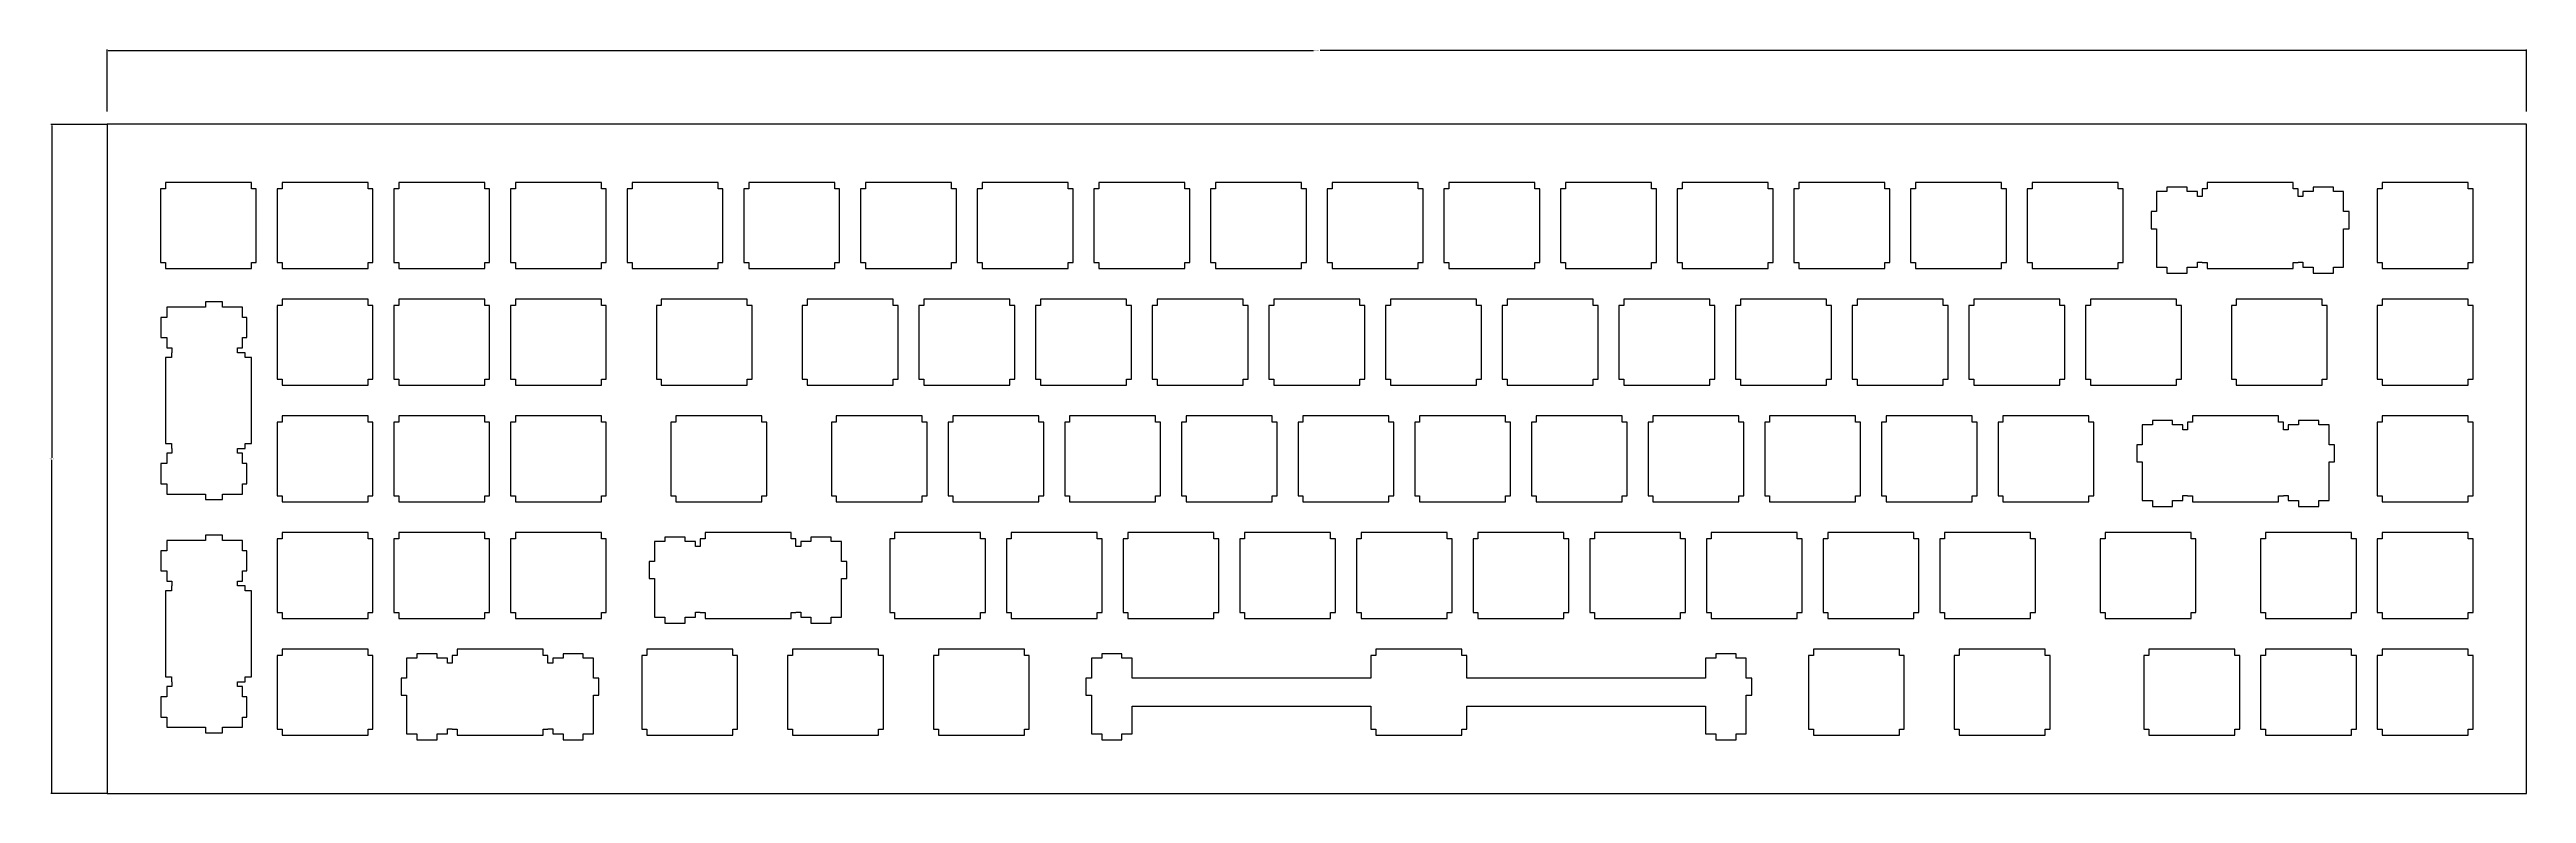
# Model space of a CAD drawing. Header units: inches. Extents: x -0.4 to 15.5, y 0 to 4.8.
import ezdxf

# ---------------------------------------------------------------- set-up
doc = ezdxf.new("R2010")
doc.units = ezdxf.units.IN
doc.header["$LTSCALE"] = 0.03937
doc.header["$MEASUREMENT"] = 0
doc.layers.get('0').update_dxf_attribs({"linetype": 'CONTINUOUS'})
doc.layers.get('Defpoints').update_dxf_attribs({"linetype": 'CONTINUOUS'})
doc.layers.add('LAYER1', color=7, linetype='CONTINUOUS')
doc.dimstyles.get("Standard").update_dxf_attribs({"dimtxt": 0.007087, "dimasz": 0.007087, "dimexe": 0.007087, "dimexo": 0.002461, "dimgap": 0.003543, "dimtad": 0, "dimtih": 1, "dimtoh": 1, "dimdec": 4, "dimzin": 0, "dimdsep": 46, "dimtxsty": 'Standard', "dimcen": 0.003543, "dimadec": 0, "dimazin": 0, "dimtfac": 1, "dimtdec": 4, "dimtofl": 0, "dimtmove": 0, "dimatfit": 3, "dimfxl": 0.03937, "dimtolj": 1, "dimtzin": 0, "dimarcsym": 0})

# ---------------------------------------------------------------- blocks, each defined once
blk = doc.blocks.new('*D0')
at = {"color": 0, "linetype": 'Continuous', "lineweight": -2, "transparency": 16777216}
for p, q in [((0, 4.373), (0, 4.771)), ((15.512, 4.373), (15.512, 4.771)), ((0.007, 4.764), (7.735, 4.764)), ((15.505, 4.764), (7.777, 4.764))]:
    blk.add_line(p, q, dxfattribs=at)
at = {"color": 0, "linetype": 'Continuous', "transparency": 16777216}
for points in [[(0.007, 4.765), (0.007, 4.763), (0, 4.764)], [(15.505, 4.765), (15.505, 4.763), (15.512, 4.764)]]:
    blk.add_solid(points, dxfattribs=at)
at = {"layer": 'Defpoints', "color": 0, "linetype": 'Continuous', "transparency": 16777216}
for p in [(15.512, 4.764), (0, 4.37), (15.512, 4.37)]:
    blk.add_point(p, dxfattribs=at)
at = {"color": 0, "linetype": 'Continuous', "transparency": 16777216, "insert": (7.756, 4.764), "char_height": 0.00709, "attachment_point": 5}
blk.add_mtext('\\A1;15.5118', dxfattribs=at)
blk = doc.blocks.new('*D1')
at = {"color": 0, "linetype": 'Continuous', "lineweight": -2, "transparency": 16777216}
for p, q in [((-0.002, 4.291), (-0.361, 4.291)), ((-0.354, 4.284), (-0.354, 2.153)), ((-0.354, 0.007), (-0.354, 2.139)), ((-0.002, 0), (-0.361, 0))]:
    blk.add_line(p, q, dxfattribs=at)
at = {"color": 0, "linetype": 'Continuous', "transparency": 16777216}
for points in [[(-0.356, 4.284), (-0.353, 4.284), (-0.354, 4.291)], [(-0.356, 0.007), (-0.353, 0.007), (-0.354, 0)]]:
    blk.add_solid(points, dxfattribs=at)
at = {"layer": 'Defpoints', "color": 0, "linetype": 'Continuous', "transparency": 16777216}
for p in [(0, 4.291), (-0.354, 0), (0, 0)]:
    blk.add_point(p, dxfattribs=at)
at = {"color": 0, "linetype": 'Continuous', "transparency": 16777216, "insert": (-0.354, 2.146), "char_height": 0.00709, "attachment_point": 5}
blk.add_mtext('\\A1;4.2913', dxfattribs=at)

msp = doc.modelspace()

# ---------------------------------------------------------------- linework, layer by layer
at = {"layer": 'LAYER1'}
for points in [[(0, 0), (15.51181, 0), (15.51181, 4.29134), (0, 4.29134), (0, 0)], [(0.9252, 3.40551), (0.95669, 3.40551), (0.95669, 3.87795), (0.9252, 3.87795), (0.9252, 3.91732), (0.37402, 3.91732), (0.37402, 3.87795), (0.34252, 3.87795), (0.34252, 3.40551), (0.37402, 3.40551), (0.37402, 3.36614), (0.9252, 3.36614), (0.9252, 3.40551)], [(1.67323, 3.40551), (1.70472, 3.40551), (1.70472, 3.87795), (1.67323, 3.87795), (1.67323, 3.91732), (1.12205, 3.91732), (1.12205, 3.87795), (1.09055, 3.87795), (1.09055, 3.40551), (1.12205, 3.40551), (1.12205, 3.36614), (1.67323, 3.36614), (1.67323, 3.40551)], [(2.42126, 3.40551), (2.45276, 3.40551), (2.45276, 3.87795), (2.42126, 3.87795), (2.42126, 3.91732), (1.87008, 3.91732), (1.87008, 3.87795), (1.83858, 3.87795), (1.83858, 3.40551), (1.87008, 3.40551), (1.87008, 3.36614), (2.42126, 3.36614), (2.42126, 3.40551)], [(3.16929, 3.40551), (3.20079, 3.40551), (3.20079, 3.87795), (3.16929, 3.87795), (3.16929, 3.91732), (2.61811, 3.91732), (2.61811, 3.87795), (2.58661, 3.87795), (2.58661, 3.40551), (2.61811, 3.40551), (2.61811, 3.36614), (3.16929, 3.36614), (3.16929, 3.40551)], [(3.91732, 3.40551), (3.94882, 3.40551), (3.94882, 3.87795), (3.91732, 3.87795), (3.91732, 3.91732), (3.36614, 3.91732), (3.36614, 3.87795), (3.33465, 3.87795), (3.33465, 3.40551), (3.36614, 3.40551), (3.36614, 3.36614), (3.91732, 3.36614), (3.91732, 3.40551)], [(4.66535, 3.40551), (4.69685, 3.40551), (4.69685, 3.87795), (4.66535, 3.87795), (4.66535, 3.91732), (4.11417, 3.91732), (4.11417, 3.87795), (4.08268, 3.87795), (4.08268, 3.40551), (4.11417, 3.40551), (4.11417, 3.36614), (4.66535, 3.36614), (4.66535, 3.40551)], [(5.41339, 3.40551), (5.44488, 3.40551), (5.44488, 3.87795), (5.41339, 3.87795), (5.41339, 3.91732), (4.8622, 3.91732), (4.8622, 3.87795), (4.83071, 3.87795), (4.83071, 3.40551), (4.8622, 3.40551), (4.8622, 3.36614), (5.41339, 3.36614), (5.41339, 3.40551)], [(6.16142, 3.40551), (6.19291, 3.40551), (6.19291, 3.87795), (6.16142, 3.87795), (6.16142, 3.91732), (5.61024, 3.91732), (5.61024, 3.87795), (5.57874, 3.87795), (5.57874, 3.40551), (5.61024, 3.40551), (5.61024, 3.36614), (6.16142, 3.36614), (6.16142, 3.40551)], [(6.90945, 3.40551), (6.94094, 3.40551), (6.94094, 3.87795), (6.90945, 3.87795), (6.90945, 3.91732), (6.35827, 3.91732), (6.35827, 3.87795), (6.32677, 3.87795), (6.32677, 3.40551), (6.35827, 3.40551), (6.35827, 3.36614), (6.90945, 3.36614), (6.90945, 3.40551)], [(7.65748, 3.40551), (7.68898, 3.40551), (7.68898, 3.87795), (7.65748, 3.87795), (7.65748, 3.91732), (7.1063, 3.91732), (7.1063, 3.87795), (7.0748, 3.87795), (7.0748, 3.40551), (7.1063, 3.40551), (7.1063, 3.36614), (7.65748, 3.36614), (7.65748, 3.40551)], [(8.40551, 3.40551), (8.43701, 3.40551), (8.43701, 3.87795), (8.40551, 3.87795), (8.40551, 3.91732), (7.85433, 3.91732), (7.85433, 3.87795), (7.82283, 3.87795), (7.82283, 3.40551), (7.85433, 3.40551), (7.85433, 3.36614), (8.40551, 3.36614), (8.40551, 3.40551)], [(9.15354, 3.40551), (9.18504, 3.40551), (9.18504, 3.87795), (9.15354, 3.87795), (9.15354, 3.91732), (8.60236, 3.91732), (8.60236, 3.87795), (8.57087, 3.87795), (8.57087, 3.40551), (8.60236, 3.40551), (8.60236, 3.36614), (9.15354, 3.36614), (9.15354, 3.40551)], [(9.90157, 3.40551), (9.93307, 3.40551), (9.93307, 3.87795), (9.90157, 3.87795), (9.90157, 3.91732), (9.35039, 3.91732), (9.35039, 3.87795), (9.3189, 3.87795), (9.3189, 3.40551), (9.35039, 3.40551), (9.35039, 3.36614), (9.90157, 3.36614), (9.90157, 3.40551)], [(10.64961, 3.40551), (10.6811, 3.40551), (10.6811, 3.87795), (10.64961, 3.87795), (10.64961, 3.91732), (10.09843, 3.91732), (10.09843, 3.87795), (10.06693, 3.87795), (10.06693, 3.40551), (10.09843, 3.40551), (10.09843, 3.36614), (10.64961, 3.36614), (10.64961, 3.40551)], [(11.39764, 3.40551), (11.42913, 3.40551), (11.42913, 3.87795), (11.39764, 3.87795), (11.39764, 3.91732), (10.84646, 3.91732), (10.84646, 3.87795), (10.81496, 3.87795), (10.81496, 3.40551), (10.84646, 3.40551), (10.84646, 3.36614), (11.39764, 3.36614), (11.39764, 3.40551)], [(12.14567, 3.40551), (12.17717, 3.40551), (12.17717, 3.87795), (12.14567, 3.87795), (12.14567, 3.91732), (11.59449, 3.91732), (11.59449, 3.87795), (11.56299, 3.87795), (11.56299, 3.40551), (11.59449, 3.40551), (11.59449, 3.36614), (12.14567, 3.36614), (12.14567, 3.40551)], [(12.8937, 3.40551), (12.9252, 3.40551), (12.9252, 3.87795), (12.8937, 3.87795), (12.8937, 3.91732), (12.34252, 3.91732), (12.34252, 3.87795), (12.31102, 3.87795), (12.31102, 3.40551), (12.34252, 3.40551), (12.34252, 3.36614), (12.8937, 3.36614), (12.8937, 3.40551)], [(13.33661, 3.3752), (13.40256, 3.3752), (13.40256, 3.40669), (13.43307, 3.40669), (13.43307, 3.40551), (13.46457, 3.40551), (13.46457, 3.36614), (14.01575, 3.36614), (14.01575, 3.40551), (14.04724, 3.40551), (14.04724, 3.40669), (14.07776, 3.40669), (14.07776, 3.3752), (14.1437, 3.3752), (14.1437, 3.33614), (14.27362, 3.33614), (14.27362, 3.3752), (14.33957, 3.3752), (14.33957, 3.62205), (14.37402, 3.62205), (14.37402, 3.73228), (14.33957, 3.73228), (14.33957, 3.85945), (14.27362, 3.85945), (14.27362, 3.88732), (14.1437, 3.88732), (14.1437, 3.85945), (14.07776, 3.85945), (14.07776, 3.82795), (14.04724, 3.82795), (14.04724, 3.87795), (14.01575, 3.87795), (14.01575, 3.91732), (13.46457, 3.91732), (13.46457, 3.87795), (13.43307, 3.87795), (13.43307, 3.82795), (13.40256, 3.82795), (13.40256, 3.85945), (13.33661, 3.85945), (13.33661, 3.88732), (13.20669, 3.88732), (13.20669, 3.85945), (13.14075, 3.85945), (13.14075, 3.73228), (13.1063, 3.73228), (13.1063, 3.62205), (13.14075, 3.62205), (13.14075, 3.3752), (13.20669, 3.3752), (13.20669, 3.33614), (13.33661, 3.33614), (13.33661, 3.3752)], [(15.1378, 3.40551), (15.16929, 3.40551), (15.16929, 3.87795), (15.1378, 3.87795), (15.1378, 3.91732), (14.58661, 3.91732), (14.58661, 3.87795), (14.55512, 3.87795), (14.55512, 3.40551), (14.58661, 3.40551), (14.58661, 3.36614), (15.1378, 3.36614), (15.1378, 3.40551)], [(0.38307, 2.92323), (0.38307, 2.85728), (0.41457, 2.85728), (0.41457, 2.82677), (0.41339, 2.82677), (0.41339, 2.79528), (0.37402, 2.79528), (0.37402, 2.24409), (0.41339, 2.24409), (0.41339, 2.2126), (0.41457, 2.2126), (0.41457, 2.18209), (0.38307, 2.18209), (0.38307, 2.11614), (0.34402, 2.11614), (0.34402, 1.98622), (0.38307, 1.98622), (0.38307, 1.92028), (0.62992, 1.92028), (0.62992, 1.88583), (0.74016, 1.88583), (0.74016, 1.92028), (0.86732, 1.92028), (0.86732, 1.98622), (0.8952, 1.98622), (0.8952, 2.11614), (0.86732, 2.11614), (0.86732, 2.18209), (0.83583, 2.18209), (0.83583, 2.2126), (0.88583, 2.2126), (0.88583, 2.24409), (0.9252, 2.24409), (0.9252, 2.79528), (0.88583, 2.79528), (0.88583, 2.82677), (0.83583, 2.82677), (0.83583, 2.85728), (0.86732, 2.85728), (0.86732, 2.92323), (0.8952, 2.92323), (0.8952, 3.05315), (0.86732, 3.05315), (0.86732, 3.11909), (0.74016, 3.11909), (0.74016, 3.15354), (0.62992, 3.15354), (0.62992, 3.11909), (0.38307, 3.11909), (0.38307, 3.05315), (0.34402, 3.05315), (0.34402, 2.92323), (0.38307, 2.92323)], [(1.67323, 2.65748), (1.70472, 2.65748), (1.70472, 3.12992), (1.67323, 3.12992), (1.67323, 3.16929), (1.12205, 3.16929), (1.12205, 3.12992), (1.09055, 3.12992), (1.09055, 2.65748), (1.12205, 2.65748), (1.12205, 2.61811), (1.67323, 2.61811), (1.67323, 2.65748)], [(2.42126, 2.65748), (2.45276, 2.65748), (2.45276, 3.12992), (2.42126, 3.12992), (2.42126, 3.16929), (1.87008, 3.16929), (1.87008, 3.12992), (1.83858, 3.12992), (1.83858, 2.65748), (1.87008, 2.65748), (1.87008, 2.61811), (2.42126, 2.61811), (2.42126, 2.65748)], [(3.16929, 2.65748), (3.20079, 2.65748), (3.20079, 3.12992), (3.16929, 3.12992), (3.16929, 3.16929), (2.61811, 3.16929), (2.61811, 3.12992), (2.58661, 3.12992), (2.58661, 2.65748), (2.61811, 2.65748), (2.61811, 2.61811), (3.16929, 2.61811), (3.16929, 2.65748)], [(4.10433, 2.65748), (4.13583, 2.65748), (4.13583, 3.12992), (4.10433, 3.12992), (4.10433, 3.16929), (3.55315, 3.16929), (3.55315, 3.12992), (3.52165, 3.12992), (3.52165, 2.65748), (3.55315, 2.65748), (3.55315, 2.61811), (4.10433, 2.61811), (4.10433, 2.65748)], [(5.03937, 2.65748), (5.07087, 2.65748), (5.07087, 3.12992), (5.03937, 3.12992), (5.03937, 3.16929), (4.48819, 3.16929), (4.48819, 3.12992), (4.45669, 3.12992), (4.45669, 2.65748), (4.48819, 2.65748), (4.48819, 2.61811), (5.03937, 2.61811), (5.03937, 2.65748)], [(5.7874, 2.65748), (5.8189, 2.65748), (5.8189, 3.12992), (5.7874, 3.12992), (5.7874, 3.16929), (5.23622, 3.16929), (5.23622, 3.12992), (5.20472, 3.12992), (5.20472, 2.65748), (5.23622, 2.65748), (5.23622, 2.61811), (5.7874, 2.61811), (5.7874, 2.65748)], [(6.53543, 2.65748), (6.56693, 2.65748), (6.56693, 3.12992), (6.53543, 3.12992), (6.53543, 3.16929), (5.98425, 3.16929), (5.98425, 3.12992), (5.95276, 3.12992), (5.95276, 2.65748), (5.98425, 2.65748), (5.98425, 2.61811), (6.53543, 2.61811), (6.53543, 2.65748)], [(7.28346, 2.65748), (7.31496, 2.65748), (7.31496, 3.12992), (7.28346, 3.12992), (7.28346, 3.16929), (6.73228, 3.16929), (6.73228, 3.12992), (6.70079, 3.12992), (6.70079, 2.65748), (6.73228, 2.65748), (6.73228, 2.61811), (7.28346, 2.61811), (7.28346, 2.65748)], [(8.0315, 2.65748), (8.06299, 2.65748), (8.06299, 3.12992), (8.0315, 3.12992), (8.0315, 3.16929), (7.48031, 3.16929), (7.48031, 3.12992), (7.44882, 3.12992), (7.44882, 2.65748), (7.48031, 2.65748), (7.48031, 2.61811), (8.0315, 2.61811), (8.0315, 2.65748)], [(8.77953, 2.65748), (8.81102, 2.65748), (8.81102, 3.12992), (8.77953, 3.12992), (8.77953, 3.16929), (8.22835, 3.16929), (8.22835, 3.12992), (8.19685, 3.12992), (8.19685, 2.65748), (8.22835, 2.65748), (8.22835, 2.61811), (8.77953, 2.61811), (8.77953, 2.65748)], [(9.52756, 2.65748), (9.55906, 2.65748), (9.55906, 3.12992), (9.52756, 3.12992), (9.52756, 3.16929), (8.97638, 3.16929), (8.97638, 3.12992), (8.94488, 3.12992), (8.94488, 2.65748), (8.97638, 2.65748), (8.97638, 2.61811), (9.52756, 2.61811), (9.52756, 2.65748)], [(10.27559, 2.65748), (10.30709, 2.65748), (10.30709, 3.12992), (10.27559, 3.12992), (10.27559, 3.16929), (9.72441, 3.16929), (9.72441, 3.12992), (9.69291, 3.12992), (9.69291, 2.65748), (9.72441, 2.65748), (9.72441, 2.61811), (10.27559, 2.61811), (10.27559, 2.65748)], [(11.02362, 2.65748), (11.05512, 2.65748), (11.05512, 3.12992), (11.02362, 3.12992), (11.02362, 3.16929), (10.47244, 3.16929), (10.47244, 3.12992), (10.44094, 3.12992), (10.44094, 2.65748), (10.47244, 2.65748), (10.47244, 2.61811), (11.02362, 2.61811), (11.02362, 2.65748)], [(11.77165, 2.65748), (11.80315, 2.65748), (11.80315, 3.12992), (11.77165, 3.12992), (11.77165, 3.16929), (11.22047, 3.16929), (11.22047, 3.12992), (11.18898, 3.12992), (11.18898, 2.65748), (11.22047, 2.65748), (11.22047, 2.61811), (11.77165, 2.61811), (11.77165, 2.65748)], [(12.51969, 2.65748), (12.55118, 2.65748), (12.55118, 3.12992), (12.51969, 3.12992), (12.51969, 3.16929), (11.9685, 3.16929), (11.9685, 3.12992), (11.93701, 3.12992), (11.93701, 2.65748), (11.9685, 2.65748), (11.9685, 2.61811), (12.51969, 2.61811), (12.51969, 2.65748)], [(13.26772, 2.65748), (13.29921, 2.65748), (13.29921, 3.12992), (13.26772, 3.12992), (13.26772, 3.16929), (12.71654, 3.16929), (12.71654, 3.12992), (12.68504, 3.12992), (12.68504, 2.65748), (12.71654, 2.65748), (12.71654, 2.61811), (13.26772, 2.61811), (13.26772, 2.65748)], [(14.20276, 2.65748), (14.23425, 2.65748), (14.23425, 3.12992), (14.20276, 3.12992), (14.20276, 3.16929), (13.65157, 3.16929), (13.65157, 3.12992), (13.62008, 3.12992), (13.62008, 2.65748), (13.65157, 2.65748), (13.65157, 2.61811), (14.20276, 2.61811), (14.20276, 2.65748)], [(15.1378, 2.65748), (15.16929, 2.65748), (15.16929, 3.12992), (15.1378, 3.12992), (15.1378, 3.16929), (14.58661, 3.16929), (14.58661, 3.12992), (14.55512, 3.12992), (14.55512, 2.65748), (14.58661, 2.65748), (14.58661, 2.61811), (15.1378, 2.61811), (15.1378, 2.65748)], [(1.67323, 1.90945), (1.70472, 1.90945), (1.70472, 2.38189), (1.67323, 2.38189), (1.67323, 2.42126), (1.12205, 2.42126), (1.12205, 2.38189), (1.09055, 2.38189), (1.09055, 1.90945), (1.12205, 1.90945), (1.12205, 1.87008), (1.67323, 1.87008), (1.67323, 1.90945)], [(2.42126, 1.90945), (2.45276, 1.90945), (2.45276, 2.38189), (2.42126, 2.38189), (2.42126, 2.42126), (1.87008, 2.42126), (1.87008, 2.38189), (1.83858, 2.38189), (1.83858, 1.90945), (1.87008, 1.90945), (1.87008, 1.87008), (2.42126, 1.87008), (2.42126, 1.90945)], [(3.16929, 1.90945), (3.20079, 1.90945), (3.20079, 2.38189), (3.16929, 2.38189), (3.16929, 2.42126), (2.61811, 2.42126), (2.61811, 2.38189), (2.58661, 2.38189), (2.58661, 1.90945), (2.61811, 1.90945), (2.61811, 1.87008), (3.16929, 1.87008), (3.16929, 1.90945)], [(4.19783, 1.90945), (4.22933, 1.90945), (4.22933, 2.38189), (4.19783, 2.38189), (4.19783, 2.42126), (3.64665, 2.42126), (3.64665, 2.38189), (3.61516, 2.38189), (3.61516, 1.90945), (3.64665, 1.90945), (3.64665, 1.87008), (4.19783, 1.87008), (4.19783, 1.90945)], [(5.22638, 1.90945), (5.25787, 1.90945), (5.25787, 2.38189), (5.22638, 2.38189), (5.22638, 2.42126), (4.6752, 2.42126), (4.6752, 2.38189), (4.6437, 2.38189), (4.6437, 1.90945), (4.6752, 1.90945), (4.6752, 1.87008), (5.22638, 1.87008), (5.22638, 1.90945)], [(5.97441, 1.90945), (6.00591, 1.90945), (6.00591, 2.38189), (5.97441, 2.38189), (5.97441, 2.42126), (5.42323, 2.42126), (5.42323, 2.38189), (5.39173, 2.38189), (5.39173, 1.90945), (5.42323, 1.90945), (5.42323, 1.87008), (5.97441, 1.87008), (5.97441, 1.90945)], [(6.72244, 1.90945), (6.75394, 1.90945), (6.75394, 2.38189), (6.72244, 2.38189), (6.72244, 2.42126), (6.17126, 2.42126), (6.17126, 2.38189), (6.13976, 2.38189), (6.13976, 1.90945), (6.17126, 1.90945), (6.17126, 1.87008), (6.72244, 1.87008), (6.72244, 1.90945)], [(7.47047, 1.90945), (7.50197, 1.90945), (7.50197, 2.38189), (7.47047, 2.38189), (7.47047, 2.42126), (6.91929, 2.42126), (6.91929, 2.38189), (6.8878, 2.38189), (6.8878, 1.90945), (6.91929, 1.90945), (6.91929, 1.87008), (7.47047, 1.87008), (7.47047, 1.90945)], [(8.2185, 1.90945), (8.25, 1.90945), (8.25, 2.38189), (8.2185, 2.38189), (8.2185, 2.42126), (7.66732, 2.42126), (7.66732, 2.38189), (7.63583, 2.38189), (7.63583, 1.90945), (7.66732, 1.90945), (7.66732, 1.87008), (8.2185, 1.87008), (8.2185, 1.90945)], [(8.96654, 1.90945), (8.99803, 1.90945), (8.99803, 2.38189), (8.96654, 2.38189), (8.96654, 2.42126), (8.41535, 2.42126), (8.41535, 2.38189), (8.38386, 2.38189), (8.38386, 1.90945), (8.41535, 1.90945), (8.41535, 1.87008), (8.96654, 1.87008), (8.96654, 1.90945)], [(9.71457, 1.90945), (9.74606, 1.90945), (9.74606, 2.38189), (9.71457, 2.38189), (9.71457, 2.42126), (9.16339, 2.42126), (9.16339, 2.38189), (9.13189, 2.38189), (9.13189, 1.90945), (9.16339, 1.90945), (9.16339, 1.87008), (9.71457, 1.87008), (9.71457, 1.90945)], [(10.4626, 1.90945), (10.49409, 1.90945), (10.49409, 2.38189), (10.4626, 2.38189), (10.4626, 2.42126), (9.91142, 2.42126), (9.91142, 2.38189), (9.87992, 2.38189), (9.87992, 1.90945), (9.91142, 1.90945), (9.91142, 1.87008), (10.4626, 1.87008), (10.4626, 1.90945)], [(11.21063, 1.90945), (11.24213, 1.90945), (11.24213, 2.38189), (11.21063, 2.38189), (11.21063, 2.42126), (10.65945, 2.42126), (10.65945, 2.38189), (10.62795, 2.38189), (10.62795, 1.90945), (10.65945, 1.90945), (10.65945, 1.87008), (11.21063, 1.87008), (11.21063, 1.90945)], [(11.95866, 1.90945), (11.99016, 1.90945), (11.99016, 2.38189), (11.95866, 2.38189), (11.95866, 2.42126), (11.40748, 2.42126), (11.40748, 2.38189), (11.37598, 2.38189), (11.37598, 1.90945), (11.40748, 1.90945), (11.40748, 1.87008), (11.95866, 1.87008), (11.95866, 1.90945)], [(12.70669, 1.90945), (12.73819, 1.90945), (12.73819, 2.38189), (12.70669, 2.38189), (12.70669, 2.42126), (12.15551, 2.42126), (12.15551, 2.38189), (12.12402, 2.38189), (12.12402, 1.90945), (12.15551, 1.90945), (12.15551, 1.87008), (12.70669, 1.87008), (12.70669, 1.90945)], [(13.24311, 1.87913), (13.30906, 1.87913), (13.30906, 1.91063), (13.33957, 1.91063), (13.33957, 1.90945), (13.37106, 1.90945), (13.37106, 1.87008), (13.92224, 1.87008), (13.92224, 1.90945), (13.95374, 1.90945), (13.95374, 1.91063), (13.98425, 1.91063), (13.98425, 1.87913), (14.0502, 1.87913), (14.0502, 1.84008), (14.18012, 1.84008), (14.18012, 1.87913), (14.24606, 1.87913), (14.24606, 2.12598), (14.28051, 2.12598), (14.28051, 2.23622), (14.24606, 2.23622), (14.24606, 2.36339), (14.18012, 2.36339), (14.18012, 2.39126), (14.0502, 2.39126), (14.0502, 2.36339), (13.98425, 2.36339), (13.98425, 2.33189), (13.95374, 2.33189), (13.95374, 2.38189), (13.92224, 2.38189), (13.92224, 2.42126), (13.37106, 2.42126), (13.37106, 2.38189), (13.33957, 2.38189), (13.33957, 2.33189), (13.30906, 2.33189), (13.30906, 2.36339), (13.24311, 2.36339), (13.24311, 2.39126), (13.11319, 2.39126), (13.11319, 2.36339), (13.04724, 2.36339), (13.04724, 2.23622), (13.0128, 2.23622), (13.0128, 2.12598), (13.04724, 2.12598), (13.04724, 1.87913), (13.11319, 1.87913), (13.11319, 1.84008), (13.24311, 1.84008), (13.24311, 1.87913)], [(15.1378, 1.90945), (15.16929, 1.90945), (15.16929, 2.38189), (15.1378, 2.38189), (15.1378, 2.42126), (14.58661, 2.42126), (14.58661, 2.38189), (14.55512, 2.38189), (14.55512, 1.90945), (14.58661, 1.90945), (14.58661, 1.87008), (15.1378, 1.87008), (15.1378, 1.90945)], [(0.38307, 1.42717), (0.38307, 1.36122), (0.41457, 1.36122), (0.41457, 1.33071), (0.41339, 1.33071), (0.41339, 1.29921), (0.37402, 1.29921), (0.37402, 0.74803), (0.41339, 0.74803), (0.41339, 0.71654), (0.41457, 0.71654), (0.41457, 0.68602), (0.38307, 0.68602), (0.38307, 0.62008), (0.34402, 0.62008), (0.34402, 0.49016), (0.38307, 0.49016), (0.38307, 0.42421), (0.62992, 0.42421), (0.62992, 0.38976), (0.74016, 0.38976), (0.74016, 0.42421), (0.86732, 0.42421), (0.86732, 0.49016), (0.8952, 0.49016), (0.8952, 0.62008), (0.86732, 0.62008), (0.86732, 0.68602), (0.83583, 0.68602), (0.83583, 0.71654), (0.88583, 0.71654), (0.88583, 0.74803), (0.9252, 0.74803), (0.9252, 1.29921), (0.88583, 1.29921), (0.88583, 1.33071), (0.83583, 1.33071), (0.83583, 1.36122), (0.86732, 1.36122), (0.86732, 1.42717), (0.8952, 1.42717), (0.8952, 1.55709), (0.86732, 1.55709), (0.86732, 1.62303), (0.74016, 1.62303), (0.74016, 1.65748), (0.62992, 1.65748), (0.62992, 1.62303), (0.38307, 1.62303), (0.38307, 1.55709), (0.34402, 1.55709), (0.34402, 1.42717), (0.38307, 1.42717)], [(1.67323, 1.16142), (1.70472, 1.16142), (1.70472, 1.63386), (1.67323, 1.63386), (1.67323, 1.67323), (1.12205, 1.67323), (1.12205, 1.63386), (1.09055, 1.63386), (1.09055, 1.16142), (1.12205, 1.16142), (1.12205, 1.12205), (1.67323, 1.12205), (1.67323, 1.16142)], [(2.42126, 1.16142), (2.45276, 1.16142), (2.45276, 1.63386), (2.42126, 1.63386), (2.42126, 1.67323), (1.87008, 1.67323), (1.87008, 1.63386), (1.83858, 1.63386), (1.83858, 1.16142), (1.87008, 1.16142), (1.87008, 1.12205), (2.42126, 1.12205), (2.42126, 1.16142)], [(3.16929, 1.16142), (3.20079, 1.16142), (3.20079, 1.63386), (3.16929, 1.63386), (3.16929, 1.67323), (2.61811, 1.67323), (2.61811, 1.63386), (2.58661, 1.63386), (2.58661, 1.16142), (2.61811, 1.16142), (2.61811, 1.12205), (3.16929, 1.12205), (3.16929, 1.16142)], [(3.70571, 1.1311), (3.77165, 1.1311), (3.77165, 1.1626), (3.80217, 1.1626), (3.80217, 1.16142), (3.83366, 1.16142), (3.83366, 1.12205), (4.38484, 1.12205), (4.38484, 1.16142), (4.41634, 1.16142), (4.41634, 1.1626), (4.44685, 1.1626), (4.44685, 1.1311), (4.5128, 1.1311), (4.5128, 1.09205), (4.64272, 1.09205), (4.64272, 1.1311), (4.70866, 1.1311), (4.70866, 1.37795), (4.74311, 1.37795), (4.74311, 1.48819), (4.70866, 1.48819), (4.70866, 1.61535), (4.64272, 1.61535), (4.64272, 1.64323), (4.5128, 1.64323), (4.5128, 1.61535), (4.44685, 1.61535), (4.44685, 1.58386), (4.41634, 1.58386), (4.41634, 1.63386), (4.38484, 1.63386), (4.38484, 1.67323), (3.83366, 1.67323), (3.83366, 1.63386), (3.80217, 1.63386), (3.80217, 1.58386), (3.77165, 1.58386), (3.77165, 1.61535), (3.70571, 1.61535), (3.70571, 1.64323), (3.57579, 1.64323), (3.57579, 1.61535), (3.50984, 1.61535), (3.50984, 1.48819), (3.47539, 1.48819), (3.47539, 1.37795), (3.50984, 1.37795), (3.50984, 1.1311), (3.57579, 1.1311), (3.57579, 1.09205), (3.70571, 1.09205), (3.70571, 1.1311)], [(5.60039, 1.16142), (5.63189, 1.16142), (5.63189, 1.63386), (5.60039, 1.63386), (5.60039, 1.67323), (5.04921, 1.67323), (5.04921, 1.63386), (5.01772, 1.63386), (5.01772, 1.16142), (5.04921, 1.16142), (5.04921, 1.12205), (5.60039, 1.12205), (5.60039, 1.16142)], [(6.34843, 1.16142), (6.37992, 1.16142), (6.37992, 1.63386), (6.34843, 1.63386), (6.34843, 1.67323), (5.79724, 1.67323), (5.79724, 1.63386), (5.76575, 1.63386), (5.76575, 1.16142), (5.79724, 1.16142), (5.79724, 1.12205), (6.34843, 1.12205), (6.34843, 1.16142)], [(7.09646, 1.16142), (7.12795, 1.16142), (7.12795, 1.63386), (7.09646, 1.63386), (7.09646, 1.67323), (6.54528, 1.67323), (6.54528, 1.63386), (6.51378, 1.63386), (6.51378, 1.16142), (6.54528, 1.16142), (6.54528, 1.12205), (7.09646, 1.12205), (7.09646, 1.16142)], [(7.84449, 1.16142), (7.87598, 1.16142), (7.87598, 1.63386), (7.84449, 1.63386), (7.84449, 1.67323), (7.29331, 1.67323), (7.29331, 1.63386), (7.26181, 1.63386), (7.26181, 1.16142), (7.29331, 1.16142), (7.29331, 1.12205), (7.84449, 1.12205), (7.84449, 1.16142)], [(8.59252, 1.16142), (8.62402, 1.16142), (8.62402, 1.63386), (8.59252, 1.63386), (8.59252, 1.67323), (8.04134, 1.67323), (8.04134, 1.63386), (8.00984, 1.63386), (8.00984, 1.16142), (8.04134, 1.16142), (8.04134, 1.12205), (8.59252, 1.12205), (8.59252, 1.16142)], [(9.34055, 1.16142), (9.37205, 1.16142), (9.37205, 1.63386), (9.34055, 1.63386), (9.34055, 1.67323), (8.78937, 1.67323), (8.78937, 1.63386), (8.75787, 1.63386), (8.75787, 1.16142), (8.78937, 1.16142), (8.78937, 1.12205), (9.34055, 1.12205), (9.34055, 1.16142)], [(10.08858, 1.16142), (10.12008, 1.16142), (10.12008, 1.63386), (10.08858, 1.63386), (10.08858, 1.67323), (9.5374, 1.67323), (9.5374, 1.63386), (9.50591, 1.63386), (9.50591, 1.16142), (9.5374, 1.16142), (9.5374, 1.12205), (10.08858, 1.12205), (10.08858, 1.16142)], [(10.83661, 1.16142), (10.86811, 1.16142), (10.86811, 1.63386), (10.83661, 1.63386), (10.83661, 1.67323), (10.28543, 1.67323), (10.28543, 1.63386), (10.25394, 1.63386), (10.25394, 1.16142), (10.28543, 1.16142), (10.28543, 1.12205), (10.83661, 1.12205), (10.83661, 1.16142)], [(11.58465, 1.16142), (11.61614, 1.16142), (11.61614, 1.63386), (11.58465, 1.63386), (11.58465, 1.67323), (11.03346, 1.67323), (11.03346, 1.63386), (11.00197, 1.63386), (11.00197, 1.16142), (11.03346, 1.16142), (11.03346, 1.12205), (11.58465, 1.12205), (11.58465, 1.16142)], [(12.33268, 1.16142), (12.36417, 1.16142), (12.36417, 1.63386), (12.33268, 1.63386), (12.33268, 1.67323), (11.7815, 1.67323), (11.7815, 1.63386), (11.75, 1.63386), (11.75, 1.16142), (11.7815, 1.16142), (11.7815, 1.12205), (12.33268, 1.12205), (12.33268, 1.16142)], [(13.36122, 1.16142), (13.39272, 1.16142), (13.39272, 1.63386), (13.36122, 1.63386), (13.36122, 1.67323), (12.81004, 1.67323), (12.81004, 1.63386), (12.77854, 1.63386), (12.77854, 1.16142), (12.81004, 1.16142), (12.81004, 1.12205), (13.36122, 1.12205), (13.36122, 1.16142)], [(14.38976, 1.16142), (14.42126, 1.16142), (14.42126, 1.63386), (14.38976, 1.63386), (14.38976, 1.67323), (13.83858, 1.67323), (13.83858, 1.63386), (13.80709, 1.63386), (13.80709, 1.16142), (13.83858, 1.16142), (13.83858, 1.12205), (14.38976, 1.12205), (14.38976, 1.16142)], [(15.1378, 1.16142), (15.16929, 1.16142), (15.16929, 1.63386), (15.1378, 1.63386), (15.1378, 1.67323), (14.58661, 1.67323), (14.58661, 1.63386), (14.55512, 1.63386), (14.55512, 1.16142), (14.58661, 1.16142), (14.58661, 1.12205), (15.1378, 1.12205), (15.1378, 1.16142)], [(1.67323, 0.41339), (1.70472, 0.41339), (1.70472, 0.88583), (1.67323, 0.88583), (1.67323, 0.9252), (1.12205, 0.9252), (1.12205, 0.88583), (1.09055, 0.88583), (1.09055, 0.41339), (1.12205, 0.41339), (1.12205, 0.37402), (1.67323, 0.37402), (1.67323, 0.41339)], [(2.11614, 0.38307), (2.18209, 0.38307), (2.18209, 0.41457), (2.2126, 0.41457), (2.2126, 0.41339), (2.24409, 0.41339), (2.24409, 0.37402), (2.79528, 0.37402), (2.79528, 0.41339), (2.82677, 0.41339), (2.82677, 0.41457), (2.85728, 0.41457), (2.85728, 0.38307), (2.92323, 0.38307), (2.92323, 0.34402), (3.05315, 0.34402), (3.05315, 0.38307), (3.11909, 0.38307), (3.11909, 0.62992), (3.15354, 0.62992), (3.15354, 0.74016), (3.11909, 0.74016), (3.11909, 0.86732), (3.05315, 0.86732), (3.05315, 0.8952), (2.92323, 0.8952), (2.92323, 0.86732), (2.85728, 0.86732), (2.85728, 0.83583), (2.82677, 0.83583), (2.82677, 0.88583), (2.79528, 0.88583), (2.79528, 0.9252), (2.24409, 0.9252), (2.24409, 0.88583), (2.2126, 0.88583), (2.2126, 0.83583), (2.18209, 0.83583), (2.18209, 0.86732), (2.11614, 0.86732), (2.11614, 0.8952), (1.98622, 0.8952), (1.98622, 0.86732), (1.92028, 0.86732), (1.92028, 0.74016), (1.88583, 0.74016), (1.88583, 0.62992), (1.92028, 0.62992), (1.92028, 0.38307), (1.98622, 0.38307), (1.98622, 0.34402), (2.11614, 0.34402), (2.11614, 0.38307)], [(4.01083, 0.41339), (4.04232, 0.41339), (4.04232, 0.88583), (4.01083, 0.88583), (4.01083, 0.9252), (3.45965, 0.9252), (3.45965, 0.88583), (3.42815, 0.88583), (3.42815, 0.41339), (3.45965, 0.41339), (3.45965, 0.37402), (4.01083, 0.37402), (4.01083, 0.41339)], [(4.94587, 0.41339), (4.97736, 0.41339), (4.97736, 0.88583), (4.94587, 0.88583), (4.94587, 0.9252), (4.39469, 0.9252), (4.39469, 0.88583), (4.36319, 0.88583), (4.36319, 0.41339), (4.39469, 0.41339), (4.39469, 0.37402), (4.94587, 0.37402), (4.94587, 0.41339)], [(5.88091, 0.41339), (5.9124, 0.41339), (5.9124, 0.88583), (5.88091, 0.88583), (5.88091, 0.9252), (5.32972, 0.9252), (5.32972, 0.88583), (5.29823, 0.88583), (5.29823, 0.41339), (5.32972, 0.41339), (5.32972, 0.37402), (5.88091, 0.37402), (5.88091, 0.41339)], [(6.50689, 0.38307), (6.57283, 0.38307), (6.57283, 0.55906), (8.10335, 0.55906), (8.10335, 0.41339), (8.13484, 0.41339), (8.13484, 0.37402), (8.68602, 0.37402), (8.68602, 0.41339), (8.71752, 0.41339), (8.71752, 0.55906), (10.24803, 0.55906), (10.24803, 0.38307), (10.31398, 0.38307), (10.31398, 0.34402), (10.4439, 0.34402), (10.4439, 0.38307), (10.50984, 0.38307), (10.50984, 0.62992), (10.54528, 0.62992), (10.54528, 0.74016), (10.50984, 0.74016), (10.50984, 0.86732), (10.4439, 0.86732), (10.4439, 0.8952), (10.31398, 0.8952), (10.31398, 0.86732), (10.24803, 0.86732), (10.24803, 0.74016), (8.71752, 0.74016), (8.71752, 0.88583), (8.68602, 0.88583), (8.68602, 0.9252), (8.13484, 0.9252), (8.13484, 0.88583), (8.10335, 0.88583), (8.10335, 0.74016), (6.57283, 0.74016), (6.57283, 0.86732), (6.50689, 0.86732), (6.50689, 0.8952), (6.37697, 0.8952), (6.37697, 0.86732), (6.31102, 0.86732), (6.31102, 0.74016), (6.27559, 0.74016), (6.27559, 0.62992), (6.31102, 0.62992), (6.31102, 0.38307), (6.37697, 0.38307), (6.37697, 0.34402), (6.50689, 0.34402), (6.50689, 0.38307)], [(11.49114, 0.41339), (11.52264, 0.41339), (11.52264, 0.88583), (11.49114, 0.88583), (11.49114, 0.9252), (10.93996, 0.9252), (10.93996, 0.88583), (10.90846, 0.88583), (10.90846, 0.41339), (10.93996, 0.41339), (10.93996, 0.37402), (11.49114, 0.37402), (11.49114, 0.41339)], [(12.42618, 0.41339), (12.45768, 0.41339), (12.45768, 0.88583), (12.42618, 0.88583), (12.42618, 0.9252), (11.875, 0.9252), (11.875, 0.88583), (11.8435, 0.88583), (11.8435, 0.41339), (11.875, 0.41339), (11.875, 0.37402), (12.42618, 0.37402), (12.42618, 0.41339)], [(13.64173, 0.41339), (13.67323, 0.41339), (13.67323, 0.88583), (13.64173, 0.88583), (13.64173, 0.9252), (13.09055, 0.9252), (13.09055, 0.88583), (13.05906, 0.88583), (13.05906, 0.41339), (13.09055, 0.41339), (13.09055, 0.37402), (13.64173, 0.37402), (13.64173, 0.41339)], [(14.38976, 0.41339), (14.42126, 0.41339), (14.42126, 0.88583), (14.38976, 0.88583), (14.38976, 0.9252), (13.83858, 0.9252), (13.83858, 0.88583), (13.80709, 0.88583), (13.80709, 0.41339), (13.83858, 0.41339), (13.83858, 0.37402), (14.38976, 0.37402), (14.38976, 0.41339)], [(15.1378, 0.41339), (15.16929, 0.41339), (15.16929, 0.88583), (15.1378, 0.88583), (15.1378, 0.9252), (14.58661, 0.9252), (14.58661, 0.88583), (14.55512, 0.88583), (14.55512, 0.41339), (14.58661, 0.41339), (14.58661, 0.37402), (15.1378, 0.37402), (15.1378, 0.41339)]]:
    msp.add_lwpolyline(points, close=True, dxfattribs=at)

# ---------------------------------------------------------------- dimensions: what is measured, and where the dimension line sits
at = {"linetype": 'Continuous'}
dim = msp.add_linear_dim(base=(15.51181, 4.76378), p1=(0, 4.37008), p2=(15.51181, 4.37008), dimstyle='Standard', override={"dimscale": 1}, dxfattribs=at)
dim.commit()
dim.dimension.update_dxf_attribs({"geometry": '*D0', "text_midpoint": (7.75591, 4.76378)})
dim = msp.add_linear_dim(base=(-0.35433, 0), p1=(0, 4.29134), p2=(0, 0), angle=90, dimstyle='Standard', override={"dimscale": 1}, dxfattribs=at)
dim.commit()
dim.dimension.update_dxf_attribs({"geometry": '*D1', "text_midpoint": (-0.35433, 2.14567)})

doc.saveas('drawing.dxf')
